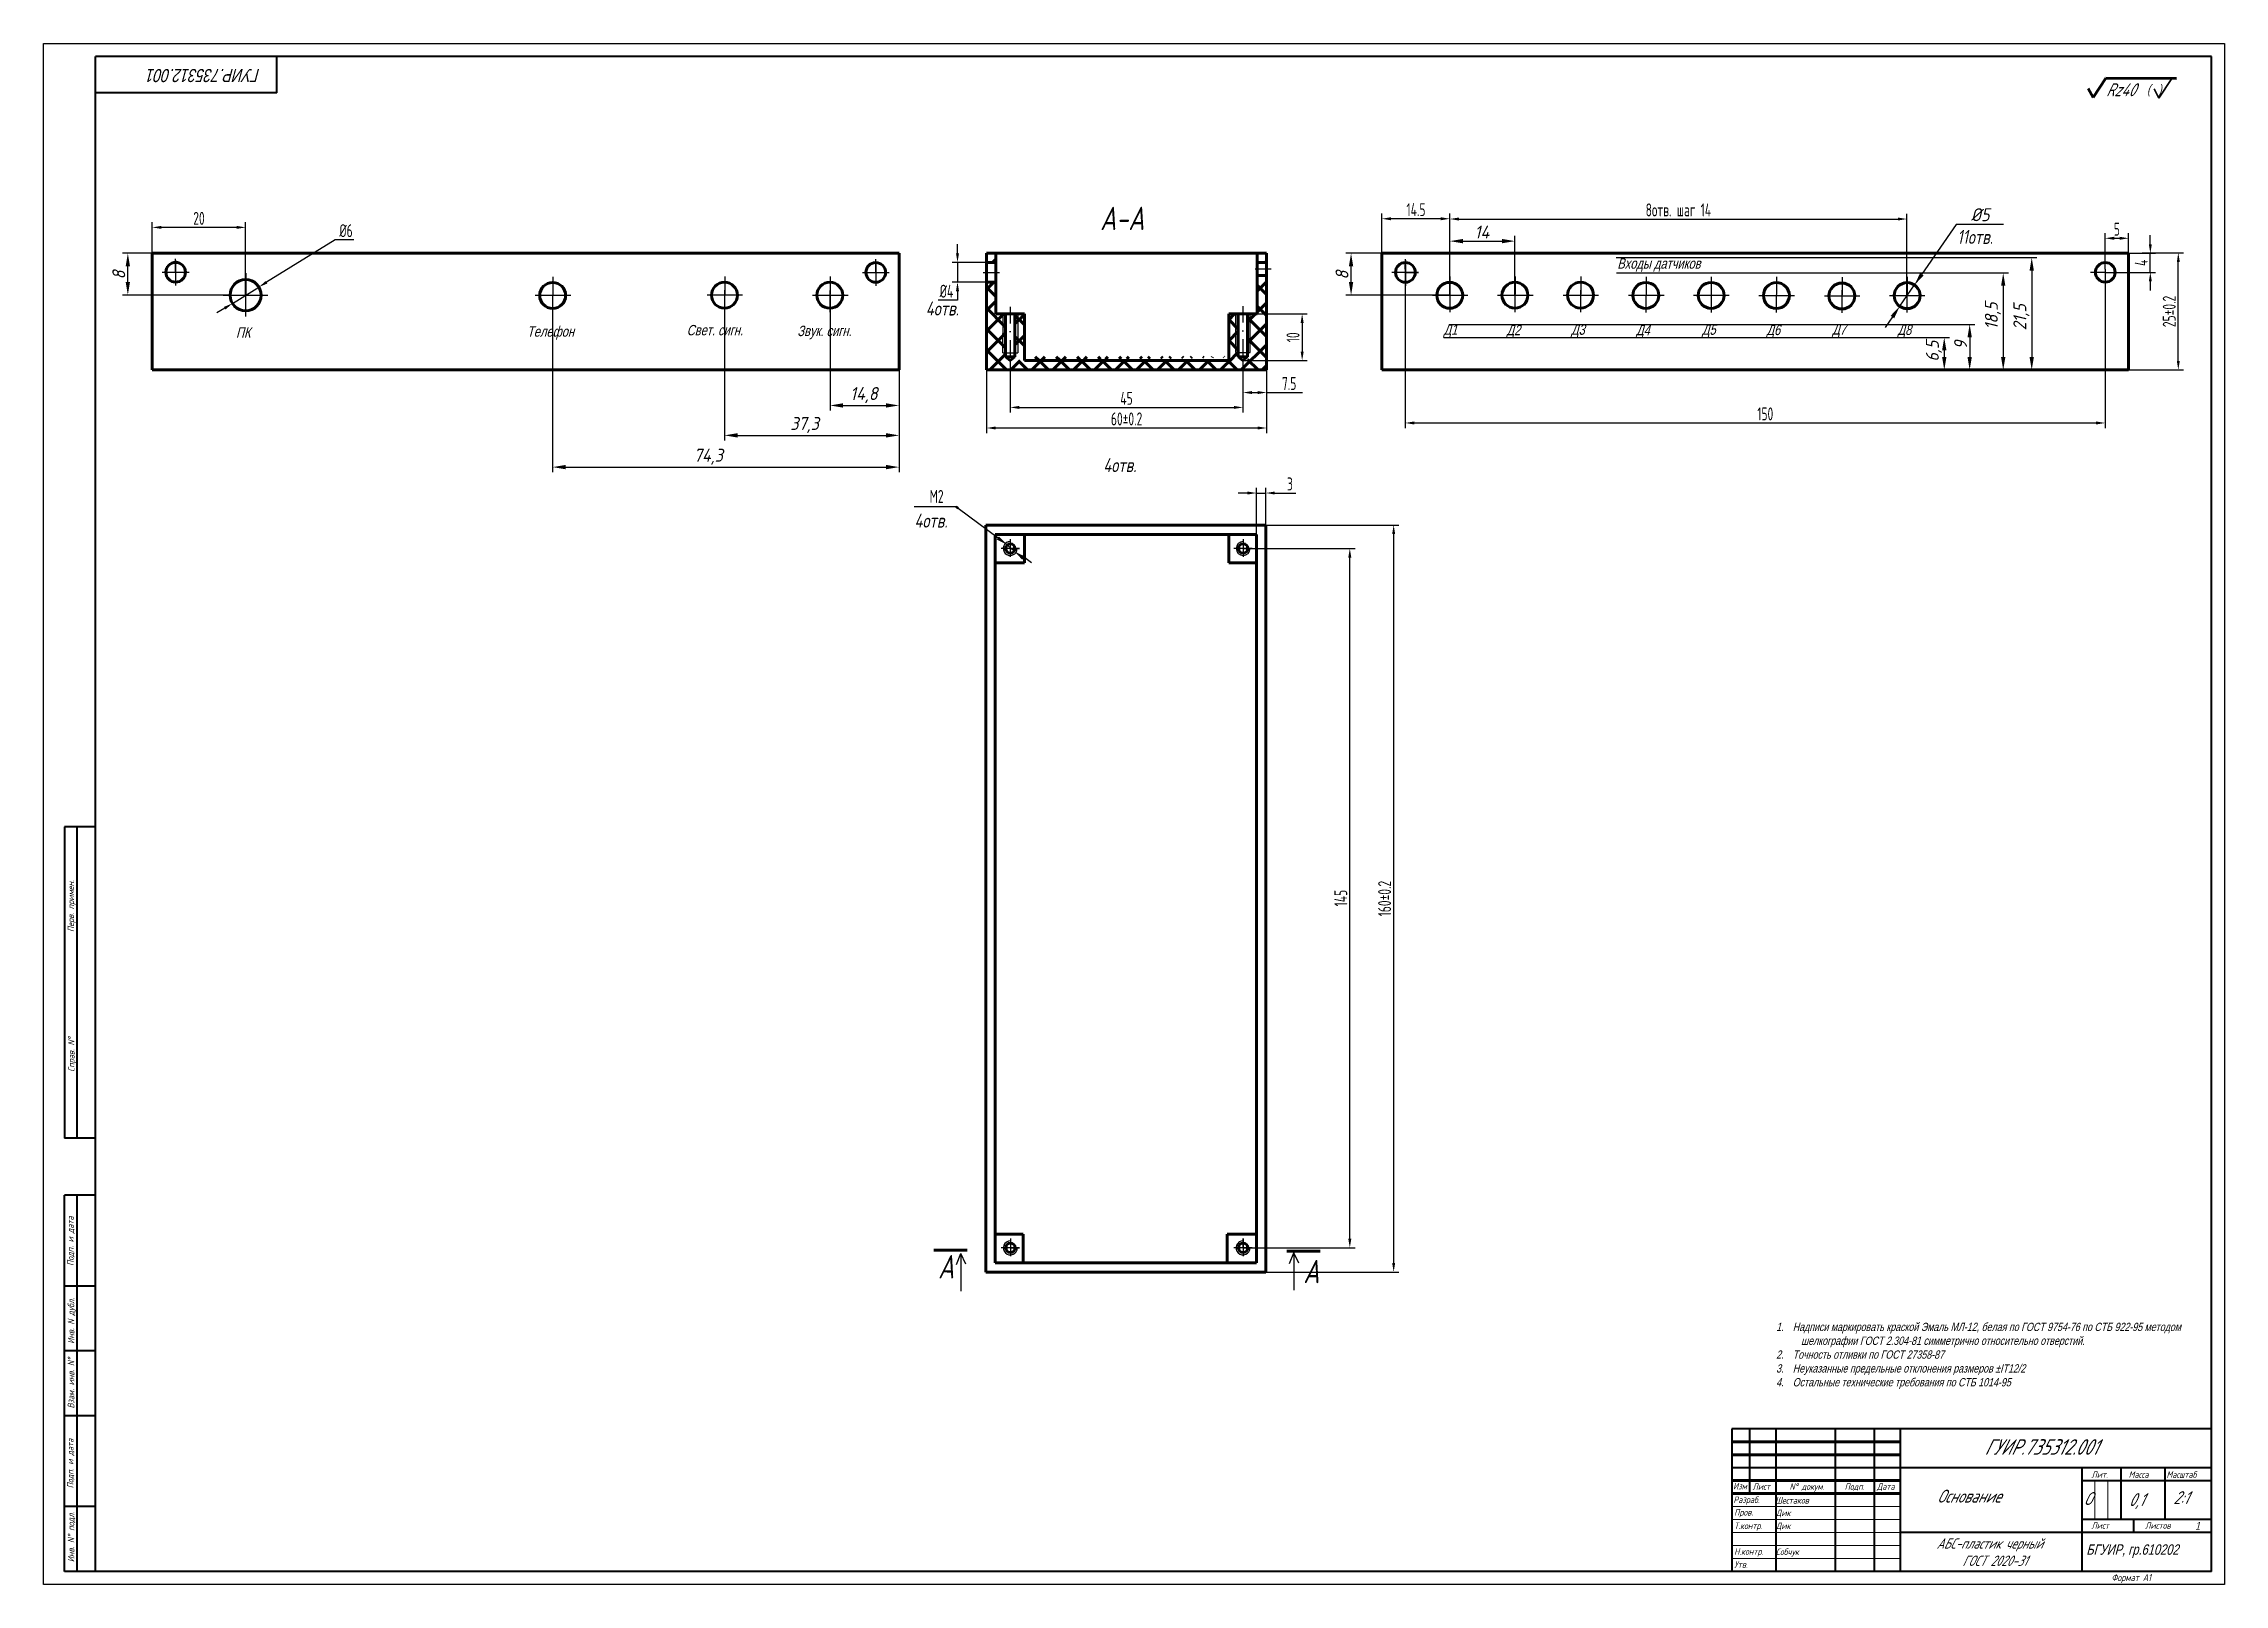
# Model space of a CAD drawing. Header units: millimetres. Extents: x 0 to 9139, y -367 to 2333.
# Drawn here: x 7718 to 8559, y 979 to 1573 of the extents above; entities that cross this region are included whole.
import ezdxf

# ---------------------------------------------------------------- set-up
doc = ezdxf.new("R2010")
doc.units = ezdxf.units.MM
doc.header["$LTSCALE"] = 0.5
doc.linetypes.add('осевая2', pattern=[28.575, 19.05, -3.175, 3.175, -3.175])
doc.linetypes.add('штрихпунктирная', pattern=[25.4, 12.7, -6.35, 0, -6.35])
doc.layers.get('0').update_dxf_attribs({"lineweight": 60})
doc.layers.get('Defpoints').update_dxf_attribs({"color": 5})
for name, color, linetype in [('1-оси', 1, 'осевая2'), ('3-размеры', 6, 'Continuous'), ('KONTUR', 7, 'Continuous'), ('MultiLayer', 9, 'Continuous')]:
    doc.layers.add(name, color=color, linetype=linetype)
for name, color, linetype, lineweight in [('Основная', 7, 'Continuous', 40), ('текст', 7, 'Continuous', 30), ('тонкая', 7, 'Continuous', 20)]:
    doc.layers.add(name, color=color, linetype=linetype, lineweight=lineweight)
doc.styles.add('ESKD', font='standarteskd.shx', dxfattribs={"width": 0.8, "oblique": 15})
doc.styles.get("Standard").update_dxf_attribs({"font": 'isocpeui.ttf', "width": 0.9})
doc.styles.add('ЕСКД', font='eskd15.shx', dxfattribs={"width": 0.8})
doc.styles.add('стиль1', font='romans.shx', dxfattribs={"width": 0.75, "oblique": 15, "height": 3.5})
doc.dimstyles.new('ISO-25', dxfattribs={"dimtxt": 3.5, "dimasz": 3.5, "dimexe": 2, "dimexo": 0, "dimgap": 1, "dimtad": 1, "dimtoh": 1, "dimdec": 0, "dimtxsty": 'Standard', "dimcen": 2.5, "dimadec": 0, "dimazin": 0, "dimtfac": 1, "dimtdec": 0, "dimtmove": 0, "dimatfit": 3, "dimldrblk": 'DOTSMALL', "dimfxl": 1, "dimarcsym": 0})
doc.dimstyles.new('Standart', dxfattribs={"dimtxt": 5, "dimasz": 5, "dimexe": 2, "dimexo": 0, "dimgap": 1, "dimtad": 1, "dimtoh": 1, "dimdec": 0, "dimtxsty": 'Standard', "dimcen": 2.5, "dimadec": 0, "dimazin": 0, "dimtfac": 1, "dimtdec": 0, "dimtmove": 0, "dimatfit": 3, "dimldrblk": 'DOTSMALL', "dimfxl": 1, "dimarcsym": 0})

msp = doc.modelspace()

# ---------------------------------------------------------------- texts
at = {"color": 0, "insert": (7801.66, 1558.53), "char_height": 5, "attachment_point": 1, "rotation": 180}
msp.add_mtext_dynamic_manual_height_columns('{\\Fstandarteskd|c204;\\Q15;\\W0.8;\\C256;ГУИР.735312.001}', width=88.7975, gutter_width=50, heights=[0], dxfattribs=at)
at = {"attachment_point": 1}
for s, width, gutter_width, insert, char_height, style in [('{\\fGOST type B|b0|i1|c0|p2;Rz40}', 68.69, 50, (8513.47, 1558.05), 5, 'ESKD'), ('{\\fGOST type B|b0|i1|c204|p2;А-А}', 123.642, 90, (8125.6, 1510.46), 9, 'ЕСКД'), ('{\\fGOST type B|b0|i1|c204|p2;ГУИР.735312.001}', 68.69, 50, (8466.62, 1035.31), 6, 'ESKD'), ('{\\fGOST type B|b0|i1|c204|p2;  Основание}', 68.69, 50, (8443.5, 1015.86), 5, 'ESKD'), ('{\\fGOST type B|b0|i1|c204|p2;О}', 14.9252, 50, (8504.91, 1014.93), 5, 'ESKD'), ('{\\fGOST type B|b0|i1|c204|p34;0,1}', 14.9252, 50, (8522.26, 1014.52), 5, 'ESKD'), ('{\\fGOST type B|b0|i1|c204|p34;2\\fGOST type B|b0|i1|c0|p34;:\\fGOST type B|b0|i1|c204|p34;1}', 14.9252, 50, (8539.41, 1015.28), 5, 'ESKD'), ('\\pxqc,t7;{\\fGOST type B|b0|i1|c204|p2;АБС-пластик черный   ГОСТ 2020-31}', 54.3317, 50, (8443.36, 997.13), 4, 'ESKD')]:
    msp.add_mtext_dynamic_manual_height_columns(s, width=width, gutter_width=gutter_width, heights=[0], dxfattribs=dict(at, insert=insert, char_height=char_height, style=style))
at = {"char_height": 9, "attachment_point": 1, "rotation": 359.71233, "style": 'ЕСКД'}
for insert in [(8063.16, 1106.32), (8204.01, 1104.47)]:
    msp.add_mtext_dynamic_manual_height_columns('{\\fGOST type B|b0|i1|c204|p2;А}', width=123.642, gutter_width=90, heights=[0], dxfattribs=dict(at, insert=insert))
at = {"insert": (8376.68, 1080.21), "char_height": 3.2, "width": 169.6843, "attachment_point": 1, "style": 'ESKD'}
msp.add_mtext('\\A1;\\pxi-3,l6,t5;1.^IНадписи маркировать краской Эмаль МЛ-12, белая по ГОСТ 9754-76 по СТБ 922-95 методом шелкографии ГОСТ 2.304-81 симметрично относительно отверстий.{\\A0;\\P}2.^IТочность отливки по ГОСТ 27358-87{\\A0;\\P3.^IНеуказанные предельные отклонения размеров %%PIT12/2\\P4.^IОстальные технические требования по СТБ 1014-95}', dxfattribs=at)
at = {"color": 0, "insert": (8547.9, 1003.43), "char_height": 3, "attachment_point": 1, "style": 'ESKD'}
msp.add_mtext_dynamic_manual_height_columns('1', width=0.6173, gutter_width=50, heights=[0], dxfattribs=at)
at = {"layer": '1-оси', "color": 0, "insert": (8505.89, 994.77), "char_height": 4, "attachment_point": 1, "style": 'ESKD'}
msp.add_mtext_dynamic_manual_height_columns('БГУИР, гр.610202', width=48.5954, gutter_width=50, heights=[0], dxfattribs=at)
at = {"layer": '3-размеры', "color": 0, "style": 'ESKD', "oblique": 15, "width": 0.8}
msp.add_text('(   )', height=3.5, dxfattribs=at).set_placement((8529.36, 1554.04))
at = {"layer": '3-размеры', "lineweight": 30, "insert": (8465.01, 1507.39), "char_height": 5, "width": 9.4568, "attachment_point": 5}
msp.add_mtext('%%C5', dxfattribs=at)
at = {"layer": '3-размеры', "lineweight": 30, "char_height": 5.4, "attachment_point": 1, "style": 'ЕСКД'}
for s, insert in [('{\\fGOST type B|b0|i1|c204|p2;11отв.}', (8456.13, 1501.53)), ('{\\fGOST type B|b0|i1|c204|p2;4отв.}', (8058.36, 1473.93)), ('{\\fGOST type B|b0|i1|c204|p2;4отв.}', (8126.82, 1413.56)), ('{\\fGOST type B|b0|i1|c204|p2;4отв.}', (8054, 1392.14))]:
    msp.add_mtext_dynamic_manual_height_columns(s, width=123.642, gutter_width=90, heights=[0], dxfattribs=dict(at, insert=insert))
at = {"layer": '3-размеры', "color": 0, "lineweight": 30, "insert": (8059.83, 1401.28), "char_height": 5, "attachment_point": 1, "style": 'ЕСКД'}
msp.add_mtext_dynamic_manual_height_columns('М2', width=22.5738, gutter_width=90, heights=[0], dxfattribs=at)
at = {"layer": 'MultiLayer', "lineweight": -2, "char_height": 4, "attachment_point": 1, "style": 'ESKD'}
for s, insert in [('\\A1;\\pxi-1.7082,l2.7082,t2.7082;Входы датчиков', (8321.01, 1490.58)), ('\\A1;\\pxi-1.7082,l2.7082,t2.7082;ПК', (7788.35, 1464.02)), ('\\A1;\\pxi-1.7082,l2.7082,t2.7082;Телефон', (7900.56, 1464.36)), ('\\A1;\\pxi-1.7082,l2.7082,t2.7082;Свет. сигн.', (7962.14, 1464.88)), ('\\A1;\\pxi-1.7082,l2.7082,t2.7082;Звук. сигн.', (8004.81, 1464.58)), ('\\A1;\\pxi-1.7082,l2.7082,t2.7082;Д1', (8254.03, 1465.08)), ('\\A1;\\pxi-1.7082,l2.7082,t2.7082;Д2', (8278.31, 1464.9)), ('\\A1;\\pxi-1.7082,l2.7082,t2.7082;Д3', (8303.2, 1465.09)), ('\\A1;\\pxi-1.7082,l2.7082,t2.7082;Д4', (8328.26, 1464.89)), ('\\A1;\\pxi-1.7082,l2.7082,t2.7082;Д5', (8353.68, 1465.09)), ('\\A1;\\pxi-1.7082,l2.7082,t2.7082;Д6', (8378.57, 1464.98)), ('\\A1;\\pxi-1.7082,l2.7082,t2.7082;Д7', (8403.92, 1465.15)), ('\\A1;\\pxi-1.7082,l2.7082,t2.7082;Д8', (8429.12, 1465.01))]:
    msp.add_mtext_dynamic_manual_height_columns(s, width=187.5961, gutter_width=50, heights=[52], dxfattribs=dict(at, insert=insert))
at = {"layer": 'текст', "style": 'стиль1', "oblique": 15, "width": 0.75}
for s, p in [('Перв. примен.', (7729.89, 1230.86)), ('Справ. N%%d', (7730.05, 1176.97)), ('Подп. и дата', (7729.71, 1102.12)), ('Инв. N дубл.', (7729.96, 1072.09)), ('Взам. инв. N%%d', (7729.96, 1047.16)), ('Подп. и дата', (7729.66, 1016.38)), ('Инв. N%%d подл.', (7729.96, 987.91))]:
    msp.add_text(s, height=2.5, rotation=90, dxfattribs=at).set_placement(p)
for s, height, p in [('Изм', 2.5, (8369.68, 1015.96)), ('Лист', 2.5, (8377.16, 1015.81)), ('N%%d докум. ', 2.5, (8391.44, 1015.81)), ('Подп.', 2.5, (8412.7, 1015.81)), ('Дата', 2.5, (8425.15, 1015.81)), ('Лит.', 2.5, (8507.86, 1020.41)), ('Масса', 2.5, (8522.23, 1020.41)), ('Масштаб', 2.5, (8536.82, 1020.41)), ('Разраб.', 2.5, (8369.8, 1010.71)), ('Шестаков', 2.5, (8385.93, 1010.49)), ('Пров.', 2.5, (8370.1, 1005.87)), ('Т.контр.', 2.5, (8370.1, 1000.68)), ('Дик', 2.5, (8386.23, 1005.66)), ('Дик', 2.5, (8386.23, 1000.66)), ('Лист', 2.5, (8507.86, 1000.8)), ('Листов', 2.5, (8528.58, 1000.8)), ('Н.контр.', 2.5, (8370.1, 990.76)), ('Собчук', 2.5, (8386.23, 990.66)), ('Утв.', 2.5, (8370.1, 985.74)), ('Формат А1', 2.75, (8515.6, 980.59))]:
    msp.add_text(s, height=height, dxfattribs=at).set_placement(p)

# ---------------------------------------------------------------- blocks, each defined once
blk = doc.blocks.new('*D156')
at = {"layer": '3-размеры', "color": 0, "lineweight": -2, "transparency": 16777216}
for p, q in [((8189.44, 1387.73), (8240.78, 1387.73)), ((8238.78, 1103.23), (8238.78, 1384.23)), ((8189.44, 1099.73), (8240.78, 1099.73))]:
    blk.add_line(p, q, dxfattribs=at)
at = {"layer": '3-размеры', "color": 0, "lineweight": 30, "transparency": 16777216}
for points in [[(8238.19, 1384.23), (8239.36, 1384.23), (8238.78, 1387.73)], [(8238.19, 1103.23), (8239.36, 1103.23), (8238.78, 1099.73)]]:
    blk.add_solid(points, dxfattribs=at)
at = {"layer": 'Defpoints', "color": 0, "lineweight": 30, "transparency": 16777216}
for p in [(8189.44, 1387.73), (8238.78, 1387.73), (8189.44, 1099.73)]:
    blk.add_point(p, dxfattribs=at)
at = {"layer": '3-размеры', "color": 0, "lineweight": 30, "transparency": 16777216, "insert": (8235.28, 1243.73), "char_height": 5, "width": 5.4167, "attachment_point": 5, "rotation": 90, "style": 'ЕСКД'}
blk.add_mtext('160%%P0.2', dxfattribs=at)
blk = doc.blocks.new('_DotSmall')
at = {"color": 0, "linetype": 'ByBlock', "const_width": 0.5}
blk.add_lwpolyline([(-0.0625, 0, 1), (0.0625, 0, 1)], format="xyb", close=True, dxfattribs=at)
blk = doc.blocks.new('*D157')
at = {"layer": '3-размеры', "color": 0, "lineweight": -2, "transparency": 16777216}
for p, q in [((8180.73, 1378.71), (8223.87, 1378.71)), ((8221.87, 1112.62), (8221.87, 1375.21)), ((8180.73, 1109.12), (8223.87, 1109.12))]:
    blk.add_line(p, q, dxfattribs=at)
at = {"layer": '3-размеры', "color": 0, "transparency": 16777216}
for points in [[(8221.28, 1375.21), (8222.45, 1375.21), (8221.87, 1378.71)], [(8221.28, 1112.62), (8222.45, 1112.62), (8221.87, 1109.12)]]:
    blk.add_solid(points, dxfattribs=at)
at = {"layer": 'Defpoints', "color": 0, "transparency": 16777216}
for p in [(8180.73, 1378.71), (8221.87, 1378.71), (8180.73, 1109.12)]:
    blk.add_point(p, dxfattribs=at)
at = {"layer": '3-размеры', "color": 0, "lineweight": 30, "transparency": 16777216, "insert": (8218.37, 1243.91), "char_height": 5, "attachment_point": 5, "rotation": 90, "style": 'ЕСКД'}
blk.add_mtext('145', dxfattribs=at)
blk = doc.blocks.new('*D158')
at = {"layer": '3-размеры', "color": 0, "lineweight": -2, "transparency": 16777216}
for p, q in [((8182.34, 1400.09), (8178.84, 1400.09)), ((8185.84, 1384.13), (8185.84, 1402.09)), ((8185.84, 1400.09), (8189.44, 1400.09)), ((8189.44, 1384.13), (8189.44, 1402.09)), ((8192.94, 1400.09), (8201.11, 1400.09))]:
    blk.add_line(p, q, dxfattribs=at)
at = {"layer": '3-размеры', "color": 0, "transparency": 16777216}
for points in [[(8182.34, 1400.67), (8182.34, 1399.51), (8185.84, 1400.09)], [(8192.94, 1400.67), (8192.94, 1399.51), (8189.44, 1400.09)]]:
    blk.add_solid(points, dxfattribs=at)
at = {"layer": 'Defpoints', "color": 0, "transparency": 16777216}
for p in [(8189.44, 1400.09), (8185.84, 1384.13), (8189.44, 1384.13)]:
    blk.add_point(p, dxfattribs=at)
at = {"layer": '3-размеры', "color": 0, "lineweight": 30, "transparency": 16777216, "insert": (8198.78, 1403.59), "char_height": 5, "width": 5.7143, "attachment_point": 5, "style": 'ЕСКД'}
blk.add_mtext('3', dxfattribs=at)
blk = doc.blocks.new('*D142')
at = {"layer": '3-размеры', "color": 0, "lineweight": -2, "transparency": 16777216}
for p, q in [((8186.18, 1469.13), (8205.48, 1469.13)), ((8203.48, 1465.63), (8203.48, 1454.63)), ((8180.66, 1451.13), (8205.48, 1451.13))]:
    blk.add_line(p, q, dxfattribs=at)
at = {"layer": '3-размеры', "color": 0, "transparency": 16777216}
for points in [[(8202.9, 1465.63), (8204.07, 1465.63), (8203.48, 1469.13)], [(8202.9, 1454.63), (8204.07, 1454.63), (8203.48, 1451.13)]]:
    blk.add_solid(points, dxfattribs=at)
at = {"layer": 'Defpoints', "color": 0, "transparency": 16777216}
for p in [(8186.18, 1469.13), (8180.66, 1451.13), (8203.48, 1451.13)]:
    blk.add_point(p, dxfattribs=at)
at = {"layer": '3-размеры', "color": 0, "lineweight": 30, "transparency": 16777216, "insert": (8199.98, 1460.13), "char_height": 5, "attachment_point": 5, "rotation": 90, "style": 'ЕСКД'}
blk.add_mtext('10', dxfattribs=at)
blk = doc.blocks.new('*D143')
at = {"layer": '3-размеры', "color": 0, "lineweight": -2, "transparency": 16777216}
for p, q in [((8180.66, 1451.13), (8180.66, 1436.82)), ((8189.78, 1451.13), (8189.78, 1436.82)), ((8184.16, 1438.82), (8186.28, 1438.82)), ((8189.78, 1438.82), (8203.66, 1438.82))]:
    blk.add_line(p, q, dxfattribs=at)
at = {"layer": '3-размеры', "color": 0, "transparency": 16777216}
for points in [[(8184.16, 1439.4), (8184.16, 1438.24), (8180.66, 1438.82)], [(8186.28, 1439.4), (8186.28, 1438.24), (8189.78, 1438.82)]]:
    blk.add_solid(points, dxfattribs=at)
at = {"layer": 'Defpoints', "color": 0, "transparency": 16777216}
for p in [(8180.66, 1451.13), (8189.78, 1451.13), (8189.78, 1438.82)]:
    blk.add_point(p, dxfattribs=at)
at = {"layer": '3-размеры', "color": 0, "lineweight": 30, "transparency": 16777216, "insert": (8198.47, 1442.32), "char_height": 5, "attachment_point": 5, "style": 'ЕСКД'}
blk.add_mtext('7.5', dxfattribs=at)
blk = doc.blocks.new('*D144')
at = {"layer": '3-размеры', "color": 0, "lineweight": -2, "transparency": 16777216}
for p, q in [((8081.78, 1447.53), (8081.78, 1423.16)), ((8189.78, 1447.53), (8189.78, 1423.16)), ((8085.28, 1425.16), (8186.28, 1425.16))]:
    blk.add_line(p, q, dxfattribs=at)
at = {"layer": '3-размеры', "color": 0, "lineweight": 30, "transparency": 16777216}
for points in [[(8085.28, 1425.74), (8085.28, 1424.58), (8081.78, 1425.16)], [(8186.28, 1425.74), (8186.28, 1424.58), (8189.78, 1425.16)]]:
    blk.add_solid(points, dxfattribs=at)
at = {"layer": 'Defpoints', "color": 0, "lineweight": 30, "transparency": 16777216}
for p in [(8081.78, 1447.53), (8189.78, 1447.53), (8189.78, 1425.16)]:
    blk.add_point(p, dxfattribs=at)
at = {"layer": '3-размеры', "color": 0, "lineweight": 30, "transparency": 16777216, "insert": (8135.78, 1428.66), "char_height": 5, "attachment_point": 5, "style": 'ЕСКД'}
blk.add_mtext('60%%P0.2', dxfattribs=at)
blk = doc.blocks.new('*D145')
at = {"layer": '3-размеры', "color": 0, "lineweight": -2, "transparency": 16777216}
for p, q in [((8090.87, 1451.13), (8090.87, 1431.09)), ((8180.66, 1451.13), (8180.66, 1431.09)), ((8094.37, 1433.09), (8177.16, 1433.09))]:
    blk.add_line(p, q, dxfattribs=at)
at = {"layer": '3-размеры', "color": 0, "lineweight": 30, "transparency": 16777216}
for points in [[(8094.37, 1433.68), (8094.37, 1432.51), (8090.87, 1433.09)], [(8177.16, 1433.68), (8177.16, 1432.51), (8180.66, 1433.09)]]:
    blk.add_solid(points, dxfattribs=at)
at = {"layer": 'Defpoints', "color": 0, "lineweight": 30, "transparency": 16777216}
for p in [(8090.87, 1451.13), (8180.66, 1451.13), (8180.66, 1433.09)]:
    blk.add_point(p, dxfattribs=at)
at = {"layer": '3-размеры', "color": 0, "lineweight": 30, "transparency": 16777216, "insert": (8135.76, 1436.59), "char_height": 5, "attachment_point": 5, "style": 'ЕСКД'}
blk.add_mtext('45', dxfattribs=at)
blk = doc.blocks.new('*D139')
at = {"layer": '3-размеры', "color": 0, "lineweight": -2, "transparency": 16777216}
for p, q in [((8081.78, 1488.99), (8068.57, 1488.99)), ((8070.57, 1492.49), (8070.57, 1495.99)), ((8070.57, 1488.99), (8070.57, 1481.39)), ((8081.78, 1481.39), (8068.57, 1481.39)), ((8070.57, 1474.39), (8063.1, 1474.39)), ((8070.57, 1477.89), (8070.57, 1474.39))]:
    blk.add_line(p, q, dxfattribs=at)
at = {"layer": '3-размеры', "color": 0, "lineweight": 30, "transparency": 16777216}
for points in [[(8069.99, 1492.49), (8071.16, 1492.49), (8070.57, 1488.99)], [(8069.99, 1477.89), (8071.16, 1477.89), (8070.57, 1481.39)]]:
    blk.add_solid(points, dxfattribs=at)
at = {"layer": 'Defpoints', "color": 0, "lineweight": 30, "transparency": 16777216}
for p in [(8081.78, 1488.99), (8070.57, 1481.39), (8081.78, 1481.39)]:
    blk.add_point(p, dxfattribs=at)
at = {"layer": '3-размеры', "color": 0, "lineweight": 30, "transparency": 16777216, "insert": (8066.33, 1477.89), "char_height": 5, "width": 6.2857, "attachment_point": 5, "style": 'ЕСКД'}
blk.add_mtext('%%C4', dxfattribs=at)
blk = doc.blocks.new('*D146')
at = {"layer": '3-размеры', "color": 0, "lineweight": -2, "transparency": 16777216}
for p, q in [((8513.14, 1486.39), (8513.14, 1500.3)), ((8516.64, 1498.3), (8518.72, 1498.3)), ((8522.22, 1486.39), (8522.22, 1500.3))]:
    blk.add_line(p, q, dxfattribs=at)
at = {"layer": '3-размеры', "color": 0, "transparency": 16777216}
for points in [[(8516.64, 1498.89), (8516.64, 1497.72), (8513.14, 1498.3)], [(8518.72, 1498.89), (8518.72, 1497.72), (8522.22, 1498.3)]]:
    blk.add_solid(points, dxfattribs=at)
at = {"layer": 'Defpoints', "color": 0, "transparency": 16777216}
for p in [(8522.22, 1498.3), (8513.14, 1486.39), (8522.22, 1486.39)]:
    blk.add_point(p, dxfattribs=at)
at = {"layer": '3-размеры', "color": 0, "lineweight": 30, "transparency": 16777216, "insert": (8517.68, 1501.8), "char_height": 5, "attachment_point": 5, "style": 'ЕСКД'}
blk.add_mtext('5', dxfattribs=at)
blk = doc.blocks.new('*D147')
at = {"layer": '3-размеры', "color": 0, "lineweight": -2, "transparency": 16777216}
for p, q in [((8530.58, 1496.03), (8530.58, 1499.53)), ((8513.22, 1492.53), (8532.58, 1492.53)), ((8530.58, 1485.17), (8530.58, 1492.53)), ((8513.22, 1485.17), (8532.58, 1485.17)), ((8530.58, 1481.67), (8530.58, 1478.17))]:
    blk.add_line(p, q, dxfattribs=at)
at = {"layer": '3-размеры', "color": 0, "lineweight": 30, "transparency": 16777216}
for points in [[(8530, 1496.03), (8531.17, 1496.03), (8530.58, 1492.53)], [(8530, 1481.67), (8531.17, 1481.67), (8530.58, 1485.17)]]:
    blk.add_solid(points, dxfattribs=at)
at = {"layer": 'Defpoints', "color": 0, "lineweight": 30, "transparency": 16777216}
for p in [(8513.22, 1492.53), (8530.58, 1492.53), (8513.22, 1485.17)]:
    blk.add_point(p, dxfattribs=at)
at = {"layer": '3-размеры', "color": 0, "lineweight": 30, "transparency": 16777216, "insert": (8527.08, 1488.85), "char_height": 5, "attachment_point": 5, "rotation": 90, "style": 'ЕСКД'}
blk.add_mtext('4', dxfattribs=at)
blk = doc.blocks.new('*D148')
at = {"layer": '3-размеры', "color": 0, "lineweight": -2, "transparency": 16777216}
for p, q in [((8527.46, 1492.65), (8543.37, 1492.65)), ((8541.37, 1451.03), (8541.37, 1489.15)), ((8522.22, 1447.53), (8543.37, 1447.53))]:
    blk.add_line(p, q, dxfattribs=at)
at = {"layer": '3-размеры', "color": 0, "transparency": 16777216}
for points in [[(8540.79, 1489.15), (8541.95, 1489.15), (8541.37, 1492.65)], [(8540.79, 1451.03), (8541.95, 1451.03), (8541.37, 1447.53)]]:
    blk.add_solid(points, dxfattribs=at)
at = {"layer": 'Defpoints', "color": 0, "transparency": 16777216}
for p in [(8527.46, 1492.65), (8541.37, 1492.65), (8522.22, 1447.53)]:
    blk.add_point(p, dxfattribs=at)
at = {"layer": '3-размеры', "color": 0, "lineweight": 30, "transparency": 16777216, "insert": (8537.87, 1470.09), "char_height": 5, "attachment_point": 5, "rotation": 90, "style": 'ЕСКД'}
blk.add_mtext('25%%P0.2', dxfattribs=at)
blk = doc.blocks.new('*D140')
at = {"layer": '3-размеры', "color": 0, "lineweight": -2, "transparency": 16777216}
for p, q in [((8243.22, 1486.41), (8243.22, 1425.1)), ((8513.14, 1486.39), (8513.14, 1425.1)), ((8246.72, 1427.1), (8509.64, 1427.1))]:
    blk.add_line(p, q, dxfattribs=at)
at = {"layer": '3-размеры', "color": 0, "lineweight": 30, "transparency": 16777216}
for points in [[(8246.72, 1427.68), (8246.72, 1426.51), (8243.22, 1427.1)], [(8509.64, 1427.68), (8509.64, 1426.51), (8513.14, 1427.1)]]:
    blk.add_solid(points, dxfattribs=at)
at = {"layer": 'Defpoints', "color": 0, "lineweight": 30, "transparency": 16777216}
for p in [(8243.22, 1486.41), (8513.14, 1486.39), (8513.14, 1427.1)]:
    blk.add_point(p, dxfattribs=at)
at = {"layer": '3-размеры', "color": 0, "lineweight": 30, "transparency": 16777216, "insert": (8382.08, 1430.6), "char_height": 5, "attachment_point": 5, "style": 'ЕСКД'}
blk.add_mtext('150', dxfattribs=at)
blk = doc.blocks.new('*D141')
at = {"layer": '3-размеры', "color": 0, "lineweight": -2, "transparency": 16777216}
for p, q in [((8234.22, 1476.35), (8234.22, 1507.83)), ((8256.96, 1505.83), (8237.72, 1505.83)), ((8260.46, 1476.39), (8260.46, 1507.83))]:
    blk.add_line(p, q, dxfattribs=at)
at = {"layer": '3-размеры', "color": 0, "lineweight": 30, "transparency": 16777216}
for points in [[(8237.72, 1506.41), (8237.72, 1505.25), (8234.22, 1505.83)], [(8256.96, 1506.41), (8256.96, 1505.25), (8260.46, 1505.83)]]:
    blk.add_solid(points, dxfattribs=at)
at = {"layer": 'Defpoints', "color": 0, "lineweight": 30, "transparency": 16777216}
for p in [(8234.22, 1505.83), (8234.22, 1476.35), (8260.46, 1476.39)]:
    blk.add_point(p, dxfattribs=at)
at = {"layer": '3-размеры', "color": 0, "lineweight": 30, "transparency": 16777216, "insert": (8247.39, 1509.33), "char_height": 5, "width": 8.75, "attachment_point": 5, "style": 'ЕСКД'}
blk.add_mtext('14.5', dxfattribs=at)
blk = doc.blocks.new('*D153')
at = {"layer": '3-размеры', "color": 0, "lineweight": -2, "transparency": 16777216}
for p, q in [((7760.05, 1476.18), (7760.05, 1504.49)), ((7792.55, 1502.49), (7763.55, 1502.49)), ((7796.05, 1476.18), (7796.05, 1504.49))]:
    blk.add_line(p, q, dxfattribs=at)
at = {"layer": '3-размеры', "color": 0, "lineweight": 30, "transparency": 16777216}
for points in [[(7763.55, 1503.08), (7763.55, 1501.91), (7760.05, 1502.49)], [(7792.55, 1503.08), (7792.55, 1501.91), (7796.05, 1502.49)]]:
    blk.add_solid(points, dxfattribs=at)
at = {"layer": 'Defpoints', "color": 0, "lineweight": 30, "transparency": 16777216}
for p in [(7760.05, 1502.49), (7760.05, 1476.18), (7796.05, 1476.18)]:
    blk.add_point(p, dxfattribs=at)
at = {"layer": '3-размеры', "color": 0, "lineweight": 30, "transparency": 16777216, "insert": (7778.05, 1505.99), "char_height": 5, "attachment_point": 5, "style": 'ЕСКД'}
blk.add_mtext('20', dxfattribs=at)
blk = doc.blocks.new('*D154')
at = {"layer": '3-размеры', "color": 0, "lineweight": -2, "transparency": 16777216}
for p, q in [((7830.53, 1497.73), (7804.12, 1481.36)), ((7837.81, 1497.73), (7830.53, 1497.73)), ((7790.95, 1473.19), (7801.15, 1479.51)), ((7787.98, 1471.34), (7785, 1469.5))]:
    blk.add_line(p, q, dxfattribs=at)
at = {"layer": '3-размеры', "color": 0, "lineweight": 30, "transparency": 16777216}
for points in [[(7803.82, 1481.85), (7804.43, 1480.86), (7801.15, 1479.51)], [(7787.67, 1471.84), (7788.28, 1470.85), (7790.95, 1473.19)]]:
    blk.add_solid(points, dxfattribs=at)
at = {"layer": 'Defpoints', "color": 0, "lineweight": 30, "transparency": 16777216}
for p in [(7790.95, 1473.19), (7801.15, 1479.51)]:
    blk.add_point(p, dxfattribs=at)
at = {"layer": '3-размеры', "color": 0, "lineweight": 30, "transparency": 16777216, "insert": (7834.77, 1501.23), "char_height": 5, "attachment_point": 5, "style": 'ЕСКД'}
blk.add_mtext('%%C6', dxfattribs=at)
blk = doc.blocks.new('*D155')
at = {"layer": '3-размеры', "color": 0, "lineweight": -2, "transparency": 16777216}
for p, q in [((8260.46, 1476.33), (8260.46, 1507.72)), ((8263.96, 1505.72), (8433.21, 1505.72)), ((8436.71, 1476.29), (8436.71, 1507.72))]:
    blk.add_line(p, q, dxfattribs=at)
at = {"layer": '3-размеры', "color": 0, "lineweight": 30, "transparency": 16777216}
for points in [[(8263.96, 1506.3), (8263.96, 1505.14), (8260.46, 1505.72)], [(8433.21, 1506.3), (8433.21, 1505.14), (8436.71, 1505.72)]]:
    blk.add_solid(points, dxfattribs=at)
at = {"layer": 'Defpoints', "color": 0, "lineweight": 30, "transparency": 16777216}
for p in [(8436.71, 1505.72), (8260.46, 1476.33), (8436.71, 1476.29)]:
    blk.add_point(p, dxfattribs=at)
at = {"layer": '3-размеры', "color": 0, "lineweight": 30, "transparency": 16777216, "insert": (8348.58, 1509.22), "char_height": 5, "attachment_point": 5, "style": 'ЕСКД'}
blk.add_mtext('8отв. шаг 14', dxfattribs=at)
blk = doc.blocks.new('*D175')
at = {"layer": '3-размеры', "color": 0, "lineweight": -2, "transparency": 16777216}
for p, q in [((7790.05, 1492.53), (7748.62, 1492.53)), ((7750.62, 1481.39), (7750.62, 1487.53)), ((7790.05, 1476.39), (7748.62, 1476.39))]:
    blk.add_line(p, q, dxfattribs=at)
at = {"layer": '3-размеры', "color": 0, "lineweight": 30, "transparency": 16777216}
for points in [[(7749.79, 1487.53), (7751.45, 1487.53), (7750.62, 1492.53)], [(7749.79, 1481.39), (7751.45, 1481.39), (7750.62, 1476.39)]]:
    blk.add_solid(points, dxfattribs=at)
at = {"layer": 'Defpoints', "color": 0, "lineweight": 30, "transparency": 16777216}
for p in [(7750.62, 1492.53), (7790.05, 1492.53), (7790.05, 1476.39)]:
    blk.add_point(p, dxfattribs=at)
at = {"layer": '3-размеры', "color": 0, "lineweight": 30, "transparency": 16777216, "insert": (7747.12, 1484.17), "char_height": 5, "attachment_point": 5, "rotation": 90}
blk.add_mtext('8', dxfattribs=at)
blk = doc.blocks.new('*D176')
at = {"layer": '3-размеры', "color": 0, "lineweight": -2, "transparency": 16777216}
for p, q in [((8021.41, 1476.31), (8021.41, 1431.85)), ((8048.05, 1476.31), (8048.05, 1431.85)), ((8026.41, 1433.85), (8043.05, 1433.85))]:
    blk.add_line(p, q, dxfattribs=at)
at = {"layer": '3-размеры', "color": 0, "lineweight": 30, "transparency": 16777216}
for points in [[(8026.41, 1434.69), (8026.41, 1433.02), (8021.41, 1433.85)], [(8043.05, 1434.69), (8043.05, 1433.02), (8048.05, 1433.85)]]:
    blk.add_solid(points, dxfattribs=at)
at = {"layer": 'Defpoints', "color": 0, "lineweight": 30, "transparency": 16777216}
for p in [(8021.41, 1476.31), (8048.05, 1476.31), (8048.05, 1433.85)]:
    blk.add_point(p, dxfattribs=at)
at = {"layer": '3-размеры', "color": 0, "lineweight": 30, "transparency": 16777216, "insert": (8034.5, 1437.85), "char_height": 5, "attachment_point": 5}
blk.add_mtext('14,8', dxfattribs=at)
blk = doc.blocks.new('*D177')
at = {"layer": '3-размеры', "color": 0, "lineweight": -2, "transparency": 16777216}
for p, q in [((7980.74, 1476.47), (7980.74, 1420.32)), ((8048.05, 1476.47), (8048.05, 1420.32)), ((7985.74, 1422.32), (8043.05, 1422.32))]:
    blk.add_line(p, q, dxfattribs=at)
at = {"layer": '3-размеры', "color": 0, "lineweight": 30, "transparency": 16777216}
for points in [[(7985.74, 1423.15), (7985.74, 1421.48), (7980.74, 1422.32)], [(8043.05, 1423.15), (8043.05, 1421.48), (8048.05, 1422.32)]]:
    blk.add_solid(points, dxfattribs=at)
at = {"layer": 'Defpoints', "color": 0, "lineweight": 30, "transparency": 16777216}
for p in [(7980.74, 1476.47), (8048.05, 1476.47), (8048.05, 1422.32)]:
    blk.add_point(p, dxfattribs=at)
at = {"layer": '3-размеры', "color": 0, "lineweight": 30, "transparency": 16777216, "insert": (8011.64, 1426.32), "char_height": 5, "attachment_point": 5}
blk.add_mtext('37,3', dxfattribs=at)
blk = doc.blocks.new('*D178')
at = {"layer": '3-размеры', "color": 0, "lineweight": -2, "transparency": 16777216}
for p, q in [((7914.45, 1476.34), (7914.45, 1408.08)), ((8048.05, 1476.34), (8048.05, 1408.08)), ((7919.45, 1410.08), (8043.05, 1410.08))]:
    blk.add_line(p, q, dxfattribs=at)
at = {"layer": '3-размеры', "color": 0, "lineweight": 30, "transparency": 16777216}
for points in [[(7919.45, 1410.92), (7919.45, 1409.25), (7914.45, 1410.08)], [(8043.05, 1410.92), (8043.05, 1409.25), (8048.05, 1410.08)]]:
    blk.add_solid(points, dxfattribs=at)
at = {"layer": 'Defpoints', "color": 0, "lineweight": 30, "transparency": 16777216}
for p in [(7914.45, 1476.34), (8048.05, 1476.34), (8048.05, 1410.08)]:
    blk.add_point(p, dxfattribs=at)
at = {"layer": '3-размеры', "color": 0, "lineweight": 30, "transparency": 16777216, "insert": (7974.52, 1414.08), "char_height": 5, "attachment_point": 5}
blk.add_mtext('74,3', dxfattribs=at)
blk = doc.blocks.new('*D179')
at = {"layer": '3-размеры', "color": 0, "lineweight": -2, "transparency": 16777216}
for p, q in [((8260.53, 1492.53), (8220.35, 1492.53)), ((8222.35, 1481.39), (8222.35, 1487.53)), ((8260.44, 1476.39), (8220.35, 1476.39))]:
    blk.add_line(p, q, dxfattribs=at)
at = {"layer": '3-размеры', "color": 0, "lineweight": 30, "transparency": 16777216}
for points in [[(8221.52, 1487.53), (8223.18, 1487.53), (8222.35, 1492.53)], [(8221.52, 1481.39), (8223.18, 1481.39), (8222.35, 1476.39)]]:
    blk.add_solid(points, dxfattribs=at)
at = {"layer": 'Defpoints', "color": 0, "lineweight": 30, "transparency": 16777216}
for p in [(8222.35, 1492.53), (8260.53, 1492.53), (8260.44, 1476.39)]:
    blk.add_point(p, dxfattribs=at)
at = {"layer": '3-размеры', "color": 0, "lineweight": 30, "transparency": 16777216, "insert": (8218.85, 1484.11), "char_height": 5, "attachment_point": 5, "rotation": 90}
blk.add_mtext('8', dxfattribs=at)
blk = doc.blocks.new('*D182')
at = {"layer": '3-размеры', "color": 0, "lineweight": -2, "transparency": 16777216}
for p, q in [((8258.11, 1460.06), (8453.11, 1460.06)), ((8451.11, 1455.06), (8451.11, 1452.53)), ((8258.11, 1447.53), (8453.11, 1447.53))]:
    blk.add_line(p, q, dxfattribs=at)
at = {"layer": '3-размеры', "color": 0, "lineweight": 30, "transparency": 16777216}
for points in [[(8450.28, 1455.06), (8451.95, 1455.06), (8451.11, 1460.06)], [(8450.28, 1452.53), (8451.95, 1452.53), (8451.11, 1447.53)]]:
    blk.add_solid(points, dxfattribs=at)
at = {"layer": 'Defpoints', "color": 0, "lineweight": 30, "transparency": 16777216}
for p in [(8258.11, 1460.06), (8258.11, 1447.53), (8451.11, 1447.53)]:
    blk.add_point(p, dxfattribs=at)
at = {"layer": '3-размеры', "color": 0, "lineweight": 30, "transparency": 16777216, "insert": (8447.11, 1454.8), "char_height": 5, "attachment_point": 5, "rotation": 90}
blk.add_mtext('6,5', dxfattribs=at)
blk = doc.blocks.new('*D183')
at = {"layer": '3-размеры', "color": 0, "lineweight": -2, "transparency": 16777216}
for p, q in [((8260.24, 1465.08), (8462.91, 1465.08)), ((8460.91, 1460.08), (8460.91, 1452.53)), ((8252.09, 1447.53), (8462.91, 1447.53))]:
    blk.add_line(p, q, dxfattribs=at)
at = {"layer": '3-размеры', "color": 0, "lineweight": 30, "transparency": 16777216}
for points in [[(8460.07, 1460.08), (8461.74, 1460.08), (8460.91, 1465.08)], [(8460.07, 1452.53), (8461.74, 1452.53), (8460.91, 1447.53)]]:
    blk.add_solid(points, dxfattribs=at)
at = {"layer": 'Defpoints', "color": 0, "lineweight": 30, "transparency": 16777216}
for p in [(8260.24, 1465.08), (8252.09, 1447.53), (8460.91, 1447.53)]:
    blk.add_point(p, dxfattribs=at)
at = {"layer": '3-размеры', "color": 0, "lineweight": 30, "transparency": 16777216, "insert": (8457.41, 1457.15), "char_height": 5, "attachment_point": 5, "rotation": 90}
blk.add_mtext('9', dxfattribs=at)
blk = doc.blocks.new('*D184')
at = {"layer": '3-размеры', "color": 0, "lineweight": -2, "transparency": 16777216}
for p, q in [((8453.48, 1484.97), (8475.85, 1484.97)), ((8473.85, 1479.97), (8473.85, 1452.53)), ((8453.48, 1447.53), (8475.85, 1447.53))]:
    blk.add_line(p, q, dxfattribs=at)
at = {"layer": '3-размеры', "color": 0, "lineweight": 30, "transparency": 16777216}
for points in [[(8473.02, 1479.97), (8474.68, 1479.97), (8473.85, 1484.97)], [(8473.02, 1452.53), (8474.68, 1452.53), (8473.85, 1447.53)]]:
    blk.add_solid(points, dxfattribs=at)
at = {"layer": 'Defpoints', "color": 0, "lineweight": 30, "transparency": 16777216}
for p in [(8453.48, 1484.97), (8453.48, 1447.53), (8473.85, 1447.53)]:
    blk.add_point(p, dxfattribs=at)
at = {"layer": '3-размеры', "color": 0, "lineweight": 30, "transparency": 16777216, "insert": (8469.85, 1468.38), "char_height": 5, "attachment_point": 5, "rotation": 90}
blk.add_mtext('18,5', dxfattribs=at)
blk = doc.blocks.new('*D185')
at = {"layer": '3-размеры', "color": 0, "lineweight": -2, "transparency": 16777216}
for p, q in [((8462.95, 1490.86), (8486.84, 1490.86)), ((8484.84, 1485.86), (8484.84, 1452.53)), ((8462.95, 1447.53), (8486.84, 1447.53))]:
    blk.add_line(p, q, dxfattribs=at)
at = {"layer": '3-размеры', "color": 0, "lineweight": 30, "transparency": 16777216}
for points in [[(8484, 1485.86), (8485.67, 1485.86), (8484.84, 1490.86)], [(8484, 1452.53), (8485.67, 1452.53), (8484.84, 1447.53)]]:
    blk.add_solid(points, dxfattribs=at)
at = {"layer": 'Defpoints', "color": 0, "lineweight": 30, "transparency": 16777216}
for p in [(8462.95, 1490.86), (8462.95, 1447.53), (8484.84, 1447.53)]:
    blk.add_point(p, dxfattribs=at)
at = {"layer": '3-размеры', "color": 0, "lineweight": 30, "transparency": 16777216, "insert": (8480.84, 1467.88), "char_height": 5, "attachment_point": 5, "rotation": 90}
blk.add_mtext('21,5', dxfattribs=at)
blk = doc.blocks.new('*D194')
at = {"color": 0, "lineweight": -2, "transparency": 16777216}
for p, q in [((8260.46, 1476.39), (8260.46, 1499.2)), ((8265.46, 1497.2), (8280.55, 1497.2)), ((8285.55, 1476.35), (8285.55, 1499.2))]:
    blk.add_line(p, q, dxfattribs=at)
at = {"color": 0, "lineweight": 30, "transparency": 16777216}
for points in [[(8265.46, 1498.04), (8265.46, 1496.37), (8260.46, 1497.2)], [(8280.55, 1498.04), (8280.55, 1496.37), (8285.55, 1497.2)]]:
    blk.add_solid(points, dxfattribs=at)
at = {"layer": 'Defpoints', "color": 0, "lineweight": 30, "transparency": 16777216}
for p in [(8285.55, 1497.2), (8260.46, 1476.39), (8285.55, 1476.35)]:
    blk.add_point(p, dxfattribs=at)
at = {"color": 0, "lineweight": 30, "transparency": 16777216, "insert": (8272.83, 1500.7), "char_height": 5, "attachment_point": 5}
blk.add_mtext('14', dxfattribs=at)

# ---------------------------------------------------------------- dimensions: what is measured, and where the dimension line sits
at = {"lineweight": 30}
dim = msp.add_linear_dim(base=(8285.55, 1497.2), p1=(8260.46, 1476.39), p2=(8285.55, 1476.35), text='14', dimstyle='Standart', dxfattribs=at)
dim.commit()
dim.dimension.update_dxf_attribs({"geometry": '*D194', "text_midpoint": (8272.83, 1497.2), "dimtype": 160})
at = {"layer": '3-размеры', "lineweight": 30}
for base, p1, p2, text, picture, middle in [((8436.71, 1505.72), (8260.46, 1476.33), (8436.71, 1476.29), '8отв. шаг 14', '*D155', (8348.58, 1505.72)), ((8234.22, 1505.83), (8260.46, 1476.39), (8234.22, 1476.35), '14.5', '*D141', (8247.39, 1505.83)), ((8513.14, 1427.1), (8243.22, 1486.41), (8513.14, 1486.39), '150', '*D140', (8382.08, 1427.1))]:
    dim = msp.add_linear_dim(base=base, p1=p1, p2=p2, text=text, dimstyle='ISO-25', override={"dimtxt": 5, "dimtxsty": 'ЕСКД'}, dxfattribs=at)
    dim.commit()
    dim.dimension.update_dxf_attribs({"geometry": picture, "text_midpoint": middle, "dimtype": 160})
for base, p1, p2, text, picture, middle in [((7760.05, 1502.49), (7796.05, 1476.18), (7760.05, 1476.18), '20', '*D153', (7778.05, 1505.99)), ((8522.22, 1498.3), (8513.14, 1486.39), (8522.22, 1486.39), '5', '*D146', (8517.68, 1501.8)), ((8189.78, 1425.16), (8081.78, 1447.53), (8189.78, 1447.53), '60%%P0.2', '*D144', (8135.78, 1428.66)), ((8180.66, 1433.09), (8090.87, 1451.13), (8180.66, 1451.13), '45', '*D145', (8135.76, 1436.59)), ((8189.78, 1438.82), (8180.66, 1451.13), (8189.78, 1451.13), '7.5', '*D143', (8198.47, 1442.32)), ((8189.44, 1400.09), (8185.84, 1384.13), (8189.44, 1384.13), '3', '*D158', (8198.78, 1403.59))]:
    dim = msp.add_linear_dim(base=base, p1=p1, p2=p2, text=text, dimstyle='ISO-25', override={"dimtxt": 5, "dimtxsty": 'ЕСКД'}, dxfattribs=at)
    dim.commit()
    dim.dimension.update_dxf_attribs({"geometry": picture, "text_midpoint": middle})
dim = msp.add_diameter_dim_2p(p1=(7790.95, 1473.19), p2=(7801.15, 1479.51), text='%%C6', dimstyle='ISO-25', override={"dimtxt": 5, "dimtxsty": 'ЕСКД'}, dxfattribs=at)
dim.commit()
dim.dimension.update_dxf_attribs({"geometry": '*D154', "text_midpoint": (7834.77, 1497.73), "dimtype": 163})
for base, p1, p2, text, picture, middle in [((8530.58, 1492.53), (8513.22, 1485.17), (8513.22, 1492.53), '4', '*D147', (8527.08, 1488.85)), ((8203.48, 1451.13), (8186.18, 1469.13), (8180.66, 1451.13), '10', '*D142', (8199.98, 1460.13)), ((8221.87, 1378.71), (8180.73, 1109.12), (8180.73, 1378.71), '145', '*D157', (8218.37, 1243.91))]:
    dim = msp.add_linear_dim(base=base, p1=p1, p2=p2, angle=90, text=text, dimstyle='ISO-25', override={"dimtxt": 5, "dimtxsty": 'ЕСКД'}, dxfattribs=at)
    dim.commit()
    dim.dimension.update_dxf_attribs({"geometry": picture, "text_midpoint": middle})
for base, p1, p2, text, picture, middle in [((7750.62, 1492.53), (7790.05, 1476.39), (7790.05, 1492.53), '8', '*D175', (7750.62, 1484.17)), ((8222.35, 1492.53), (8260.44, 1476.39), (8260.53, 1492.53), '8', '*D179', (8222.35, 1484.11)), ((8484.84, 1447.53), (8462.95, 1490.86), (8462.95, 1447.53), '21,5', '*D185', (8484.84, 1467.88)), ((8473.85, 1447.53), (8453.48, 1484.97), (8453.48, 1447.53), '18,5', '*D184', (8473.85, 1468.38)), ((8460.91, 1447.53), (8260.24, 1465.08), (8252.09, 1447.53), '9', '*D183', (8460.91, 1457.15)), ((8451.11, 1447.53), (8258.11, 1460.06), (8258.11, 1447.53), '6,5', '*D182', (8451.11, 1454.8))]:
    dim = msp.add_linear_dim(base=base, p1=p1, p2=p2, angle=90, text=text, dimstyle='Standart', dxfattribs=at)
    dim.commit()
    dim.dimension.update_dxf_attribs({"geometry": picture, "text_midpoint": middle, "dimtype": 160})
for base, p1, p2, text, picture, middle in [((8070.57, 1481.39), (8081.78, 1488.99), (8081.78, 1481.39), '%%C4', '*D139', (8066.33, 1474.39)), ((8541.37, 1492.65), (8522.22, 1447.53), (8527.46, 1492.65), '25%%P0.2', '*D148', (8541.37, 1470.09)), ((8238.78, 1387.73), (8189.44, 1099.73), (8189.44, 1387.73), '160%%P0.2', '*D156', (8238.78, 1243.73))]:
    dim = msp.add_linear_dim(base=base, p1=p1, p2=p2, angle=90, text=text, dimstyle='ISO-25', override={"dimtxt": 5, "dimtxsty": 'ЕСКД'}, dxfattribs=at)
    dim.commit()
    dim.dimension.update_dxf_attribs({"geometry": picture, "text_midpoint": middle, "dimtype": 160})
for base, p1, p2, text, picture, middle in [((8048.05, 1410.08), (7914.45, 1476.34), (8048.05, 1476.34), '74,3', '*D178', (7974.52, 1410.08)), ((8048.05, 1422.32), (7980.74, 1476.47), (8048.05, 1476.47), '37,3', '*D177', (8011.64, 1422.32)), ((8048.05, 1433.85), (8021.41, 1476.31), (8048.05, 1476.31), '14,8', '*D176', (8034.5, 1433.85))]:
    dim = msp.add_linear_dim(base=base, p1=p1, p2=p2, text=text, dimstyle='Standart', dxfattribs=at)
    dim.commit()
    dim.dimension.update_dxf_attribs({"geometry": picture, "text_midpoint": middle, "dimtype": 160})

# ---------------------------------------------------------------- hatches: boundary and pattern name
h = msp.add_hatch()
h.set_pattern_fill('ANSI37', color=256, scale=1.8)
h.paths.add_polyline_path([(8085.38, 1481.39), (8081.78, 1481.39), (8081.78, 1447.53), (8189.78, 1447.53), (8189.78, 1483.89), (8186.18, 1483.89), (8186.18, 1451.13), (8085.38, 1451.13)])
h.paths.add_polyline_path([(8085.38, 1492.53), (8081.78, 1492.53), (8081.78, 1488.99), (8085.38, 1488.99)])
h.paths.add_polyline_path([(8189.78, 1492.53), (8186.18, 1492.53), (8186.18, 1488.99), (8189.78, 1488.99)])
h.paths.add_polyline_path([(8178.86, 1469.13), (8175.16, 1469.13), (8175.16, 1451.13), (8178.86, 1451.13)], flags=17)
h.paths.add_polyline_path([(8186.18, 1469.13), (8182.46, 1469.13), (8182.46, 1451.13), (8186.18, 1451.13)], flags=17)
h.paths.add_polyline_path([(8092.74, 1469.13), (8096.37, 1469.13), (8096.37, 1451.13), (8092.74, 1451.13)], flags=17)
h.paths.add_polyline_path([(8085.42, 1469.13), (8089.14, 1469.13), (8089.08, 1451.13), (8085.35, 1451.13)], flags=17)
edge = h.paths.add_edge_path(flags=17)
edge.add_line((8089.14, 1452.63), (8090.87, 1451.13))
edge = h.paths.add_edge_path(flags=16)
edge.add_line((8090.87, 1451.13), (8092.74, 1452.63))
edge.add_line((8178.86, 1452.63), (8180.66, 1451.13))
edge.add_line((8180.66, 1451.13), (8182.46, 1452.62))

# ---------------------------------------------------------------- linework, layer by layer
at = {"color": 0}
for p, q in [((8506.66, 1556.08), (8508.5, 1552.58)), ((8508.53, 1552.57), (8513.47, 1560.09))]:
    msp.add_line(p, q, dxfattribs=at)
for p, q in [((8513.47, 1560.09), (8540.65, 1559.95)), ((8048.05, 1492.53), (7760.05, 1492.53)), ((7760.05, 1492.53), (7760.05, 1447.53)), ((8048.05, 1447.53), (8048.05, 1492.53)), ((8081.78, 1492.53), (8081.78, 1447.53)), ((8081.78, 1492.53), (8085.38, 1492.53)), ((8085.38, 1492.53), (8085.38, 1469.13)), ((8085.38, 1492.53), (8186.18, 1492.53)), ((8186.18, 1469.13), (8186.18, 1492.53)), ((8186.18, 1492.53), (8189.78, 1492.53)), ((8186.18, 1488.99), (8189.78, 1488.99)), ((8189.78, 1447.53), (8189.78, 1492.53)), ((8522.22, 1492.53), (8234.22, 1492.53)), ((8234.22, 1447.53), (8234.22, 1492.53)), ((8522.22, 1447.53), (8522.22, 1492.53)), ((8085.38, 1488.19), (8085.38, 1486.39)), ((8186.18, 1488.19), (8186.18, 1486.39)), ((8189.78, 1483.89), (8186.18, 1483.89)), ((8189.78, 1488.19), (8189.78, 1484.59)), ((8513.22, 1485.17), (8513.22, 1485.17)), ((8090.87, 1469.13), (8085.38, 1469.13)), ((8088.17, 1469.13), (8093.57, 1469.13)), ((8089.14, 1452.63), (8089.14, 1469.13)), ((8090.87, 1469.13), (8096.37, 1469.13)), ((8092.74, 1452.63), (8092.74, 1469.13)), ((8096.37, 1469.13), (8096.37, 1451.13)), ((8175.16, 1469.13), (8175.16, 1451.13)), ((8180.66, 1469.13), (8175.16, 1469.13)), ((8180.66, 1469.13), (8177.86, 1469.13)), ((8178.86, 1469.13), (8178.86, 1452.63)), ((8186.18, 1469.13), (8180.66, 1469.13)), ((8182.46, 1452.62), (8182.46, 1469.12)), ((7760.05, 1447.53), (8048.05, 1447.53)), ((8081.78, 1447.53), (8189.78, 1447.53)), ((8089.14, 1452.63), (8090.87, 1451.13)), ((8089.14, 1452.63), (8092.74, 1452.63)), ((8090.87, 1451.13), (8092.74, 1452.63)), ((8090.87, 1451.13), (8090.87, 1451.13)), ((8090.87, 1451.13), (8090.87, 1451.13)), ((8096.37, 1451.13), (8175.16, 1451.13)), ((8178.86, 1452.63), (8180.66, 1451.13)), ((8178.86, 1452.63), (8182.46, 1452.62)), ((8180.66, 1451.13), (8182.46, 1452.62)), ((8183.46, 1451.13), (8183.46, 1451.13)), ((8234.22, 1447.53), (8522.22, 1447.53)), ((8070.81, 1394.22), (8070.07, 1394.77)), ((8081.44, 1387.73), (8081.44, 1099.73)), ((8189.44, 1387.73), (8081.44, 1387.73)), ((8189.44, 1099.73), (8189.44, 1387.73)), ((8185.84, 1384.13), (8085.04, 1384.13)), ((8085.04, 1384.13), (8085.04, 1103.33)), ((8096.37, 1384.13), (8096.37, 1373.13)), ((8175.16, 1384.13), (8175.16, 1373.13)), ((8185.84, 1103.33), (8185.84, 1384.13)), ((8096.37, 1373.13), (8085.04, 1373.13)), ((8175.16, 1373.13), (8185.84, 1373.13)), ((8081.44, 1360.58), (8081.44, 1362.38)), ((8085.04, 1361.48), (8085.04, 1360.58)), ((8095.91, 1114.35), (8085.22, 1114.35)), ((8095.91, 1103.35), (8095.91, 1114.35)), ((8185.61, 1114.33), (8174.61, 1114.33)), ((8174.61, 1114.33), (8174.61, 1103.65)), ((8074.26, 1108.15), (8061.41, 1108.15)), ((8085.04, 1103.33), (8185.84, 1103.33)), ((8210.47, 1107.85), (8197.63, 1107.85)), ((8081.44, 1099.73), (8189.44, 1099.73)), ((8434.14, 1034.34), (8369.14, 1034.34)), ((8434.14, 1029.34), (8369.14, 1029.34)), ((8434.14, 1019.34), (8369.14, 1019.34)), ((8434.14, 1014.34), (8369.14, 1014.34)), ((8504.14, 984.34), (8504.14, 984.34))]:
    msp.add_line(p, q)
at = {"color": 0, "lineweight": 35}
for p, q in [((8532.09, 1555.88), (8533.92, 1552.38)), ((8533.92, 1552.38), (8538.86, 1559.9))]:
    msp.add_line(p, q, dxfattribs=at)
at = {"lineweight": 30}
for p, q in [((7769.04, 1489.92), (7769.04, 1482.44)), ((7769.04, 1486.34), (7769.04, 1488.66)), ((7769.05, 1486.39), (7769.05, 1488.98)), ((7769.05, 1488.98), (7769.05, 1483.84)), ((7769.06, 1485.19), (7769.06, 1490.35)), ((7769.06, 1488.93), (7769.06, 1480.07)), ((8039.05, 1485.14), (8039.05, 1490.3)), ((8039.05, 1488.88), (8039.05, 1480.01)), ((8243.26, 1486.39), (8243.26, 1488.98)), ((8243.26, 1488.98), (8243.26, 1483.84)), ((8243.28, 1489.9), (8243.28, 1482.43)), ((8243.28, 1486.33), (8243.28, 1488.64)), ((8243.29, 1485.15), (8243.29, 1490.31)), ((8243.29, 1488.89), (8243.29, 1480.03)), ((7763.92, 1485.19), (7774.27, 1485.19)), ((7796.08, 1484.82), (7795.98, 1468.1)), ((7914.51, 1483.48), (7914.4, 1469.73)), ((7980.82, 1483.61), (7980.72, 1469.85)), ((8021.47, 1483.54), (8021.37, 1469.79)), ((8033.91, 1485.14), (8044.26, 1485.14)), ((8248.39, 1485.15), (8238.13, 1485.15)), ((8243.29, 1485.15), (8248.39, 1485.15)), ((8260.49, 1483.53), (8260.39, 1469.77)), ((8285.62, 1483.57), (8285.52, 1469.82)), ((8310.92, 1483.56), (8310.82, 1469.8)), ((8336.14, 1483.48), (8336.04, 1469.73)), ((8361.26, 1483.47), (8361.16, 1469.72)), ((8386.43, 1483.4), (8386.32, 1469.65)), ((8411.7, 1483.26), (8411.6, 1469.51)), ((8436.76, 1483.43), (8436.66, 1469.67)), ((8513.22, 1485.17), (8507.5, 1485.17)), ((8513.22, 1485.17), (8518.47, 1485.17)), ((7787.39, 1476.39), (7804.67, 1476.39)), ((7907.71, 1476.34), (7921.4, 1476.34)), ((7974.02, 1476.47), (7987.71, 1476.47)), ((7980.74, 1478.33), (7980.74, 1474.62)), ((8014.67, 1476.41), (8028.36, 1476.41)), ((8021.41, 1476.31), (8021.41, 1478.16)), ((8253.7, 1476.39), (8267.39, 1476.39)), ((8278.82, 1476.43), (8292.51, 1476.43)), ((8304.12, 1476.42), (8317.81, 1476.42)), ((8308.6, 1476.41), (8313.25, 1476.41)), ((8310.86, 1478.31), (8310.86, 1474.5)), ((8329.34, 1476.35), (8343.03, 1476.35)), ((8354.47, 1476.33), (8368.16, 1476.33)), ((8361.26, 1478.26), (8361.26, 1474.51)), ((8379.63, 1476.26), (8393.32, 1476.26)), ((8404.91, 1476.13), (8418.6, 1476.13)), ((8411.66, 1478.31), (8411.66, 1474.6)), ((8429.96, 1476.29), (8443.65, 1476.29)), ((8088.08, 1454.15), (8088.14, 1469.13)), ((8093.8, 1469.13), (8093.8, 1454.13)), ((8177.86, 1454.29), (8177.86, 1469.13)), ((8183.46, 1454.29), (8183.46, 1469.13)), ((8088.08, 1454.15), (8093.8, 1454.13)), ((8177.86, 1454.29), (8183.46, 1454.29)), ((8090.94, 1382.35), (8090.94, 1375.47)), ((8180.73, 1382.36), (8180.73, 1375.48)), ((8094.46, 1378.71), (8087.41, 1378.71)), ((8090.93, 1378.71), (8094.46, 1378.71)), ((8184.25, 1378.71), (8177.2, 1378.71)), ((8090.97, 1112.72), (8090.97, 1105.84)), ((8180.73, 1109.12), (8180.73, 1112.74)), ((8180.73, 1112.74), (8180.73, 1105.86)), ((8094.49, 1109.08), (8087.44, 1109.08)), ((8090.96, 1109.08), (8094.49, 1109.08)), ((8184.25, 1109.09), (8177.19, 1109.09))]:
    msp.add_line(p, q, dxfattribs=at)
at = {"linetype": 'штрихпунктирная'}
for p, q in [((8081.78, 1488.99), (8085.38, 1488.99)), ((8081.78, 1488.19), (8081.78, 1484.59)), ((8081.78, 1481.39), (8085.38, 1481.39))]:
    msp.add_line(p, q, dxfattribs=at)
at = {"color": 7, "lineweight": -3}
for p, q in [((8070.23, 1102.69), (8071.89, 1106.86)), ((8073.76, 1102.79), (8071.89, 1106.86)), ((8071.91, 1106.82), (8071.91, 1092.42)), ((8198.62, 1103.06), (8200.28, 1107.22)), ((8200.28, 1107.22), (8200.28, 1092.82)), ((8202.16, 1103.15), (8200.28, 1107.22))]:
    msp.add_line(p, q, dxfattribs=at)
for centre, radius in [((7769.06, 1485.19), 3.8), ((8039.05, 1485.14), 3.8), ((8243.29, 1485.15), 3.8), ((8513.22, 1485.17), 3.8), ((7796.05, 1476.35), 6), ((7914.44, 1476.27), 5), ((7980.71, 1476.34), 5), ((8021.32, 1476.33), 5), ((8260.39, 1476.31), 5), ((8285.55, 1476.35), 5), ((8310.87, 1476.37), 5), ((8336.04, 1476.29), 5), ((8361.2, 1476.29), 5), ((8386.37, 1476.21), 5), ((8411.62, 1476.05), 5), ((8436.79, 1476.19), 5), ((8090.94, 1378.73), 1.8), ((8180.73, 1378.74), 1.8), ((8090.97, 1109.1), 1.8), ((8180.73, 1109.12), 1.8)]:
    msp.add_circle(centre, radius)
at = {"lineweight": 30}
for centre, start, end in [((8090.93, 1378.71), 89.67503, 0), ((8180.73, 1378.71), 90, 0), ((8090.96, 1109.08), 89.67503, 0), ((8180.71, 1109.09), 89.67503, 0.55973)]:
    msp.add_arc(centre, 2.7, start, end, dxfattribs=at)
at = {"layer": '1-оси', "lineweight": 30}
for p, q in [((8080.41, 1485.14), (8086.76, 1485.14)), ((8191.49, 1486.42), (8185.4, 1486.42))]:
    msp.add_line(p, q, dxfattribs=at)
at = {"layer": '1-оси', "linetype": 'штрихпунктирная', "lineweight": 30}
for p, q in [((8090.87, 1471.85), (8090.87, 1449.53)), ((8180.66, 1472.18), (8180.66, 1449.3))]:
    msp.add_line(p, q, dxfattribs=at)
at = {"layer": '3-размеры', "lineweight": 30}
for p, q in [((8455.74, 1503.65), (8442.47, 1484.42)), ((8473.97, 1503.65), (8455.74, 1503.65)), ((8324.54, 1490.86), (8462.95, 1490.86)), ((8324.74, 1484.97), (8453.48, 1484.97)), ((8433.95, 1472.07), (8439.63, 1480.3)), ((8431.11, 1467.96), (8428.27, 1463.84)), ((8070.07, 1394.77), (8053.81, 1394.74)), ((8070.81, 1394.22), (8086.2, 1382.84)), ((8095.47, 1375.98), (8099.09, 1373.3))]:
    msp.add_line(p, q, dxfattribs=at)
at = {"layer": '3-размеры'}
msp.add_line((8088.96, 1380.8), (8092.39, 1377.66), dxfattribs=at)
at = {"layer": '3-размеры', "lineweight": 30}
for points in [[(8441.78, 1484.89), (8443.15, 1483.95), (8439.63, 1480.3)], [(8430.43, 1468.43), (8431.8, 1467.48), (8433.95, 1472.07)], [(8086.59, 1383.37), (8085.7, 1382.17), (8089.76, 1380.09)], [(8096.45, 1375.59), (8095.56, 1374.38), (8092.39, 1377.66)]]:
    msp.add_solid(points, dxfattribs=at)
at = {"layer": 'KONTUR'}
for p, q in [((7718.14, 979.34), (7718.14, 1573.34)), ((7718.14, 1573.34), (8559.14, 1573.34)), ((8559.14, 1573.34), (8559.14, 979.34)), ((8559.14, 979.34), (7718.14, 979.34))]:
    msp.add_line(p, q, dxfattribs=at)
at = {"layer": 'Основная'}
for p, q in [((7738.14, 1024.34), (7738.14, 1568.34)), ((8554.14, 1568.34), (7738.14, 1568.34)), ((7808.14, 1554.34), (7808.14, 1568.34)), ((8554.14, 984.34), (8554.14, 1568.34)), ((7808.14, 1554.34), (7738.14, 1554.34)), ((7726.14, 1271.34), (7726.14, 1151.34)), ((7738.14, 1271.34), (7726.14, 1271.34)), ((7731.14, 1151.34), (7731.14, 1271.34)), ((7738.14, 1151.34), (7726.14, 1151.34)), ((7726.14, 984.34), (7726.14, 1129.34)), ((7738.14, 1129.34), (7726.14, 1129.34)), ((7731.14, 984.34), (7731.14, 1129.34)), ((7738.14, 1094.34), (7726.14, 1094.34)), ((7738.14, 1069.34), (7726.14, 1069.34)), ((7738.14, 1044.34), (7726.14, 1044.34)), ((8369.14, 1039.34), (8369.14, 984.34)), ((8554.14, 1039.34), (8369.14, 1039.34)), ((8376.14, 1014.34), (8376.14, 1039.34)), ((8386.14, 1039.34), (8386.14, 984.34)), ((8409.14, 984.34), (8409.14, 1039.34)), ((8424.14, 1039.34), (8424.14, 984.34)), ((8434.14, 1039.34), (8434.14, 984.34)), ((7738.14, 984.34), (7738.14, 1024.34)), ((8369.14, 1024.34), (8554.14, 1024.34)), ((8504.14, 1024.34), (8504.14, 984.34)), ((8504.14, 1019.34), (8554.14, 1019.34)), ((8519.14, 1024.34), (8519.14, 1004.34)), ((8536.14, 1024.34), (8536.14, 1004.34)), ((7738.14, 1009.34), (7726.14, 1009.34)), ((8554.14, 1004.34), (8504.14, 1004.34)), ((8524.14, 1004.34), (8524.14, 999.34)), ((8554.14, 999.34), (8434.14, 999.34)), ((8554.14, 984.34), (7726.14, 984.34))]:
    msp.add_line(p, q, dxfattribs=at)
at = {"layer": 'тонкая'}
for p, q in [((8509.13, 1019.14), (8509.13, 1004.34)), ((8514.2, 1019.14), (8514.2, 1004.34)), ((8369.14, 1009.34), (8434.14, 1009.34)), ((8434.14, 1004.34), (8369.14, 1004.34)), ((8434.14, 999.34), (8369.14, 999.34))]:
    msp.add_line(p, q, dxfattribs=at)
for points in [[(8369.14, 994.34), (8434.14, 994.34)], [(8369.14, 989.34), (8434.14, 989.34)]]:
    msp.add_lwpolyline(points, dxfattribs=at)

msp.set_redraw_order([(e.dxf.handle, doc.entitydb.next_handle()) for e in msp.query("TEXT MTEXT ATTDEF DIMENSION ARC_DIMENSION")])  # texts and dimensions are drawn at this point

doc.saveas('drawing.dxf')
